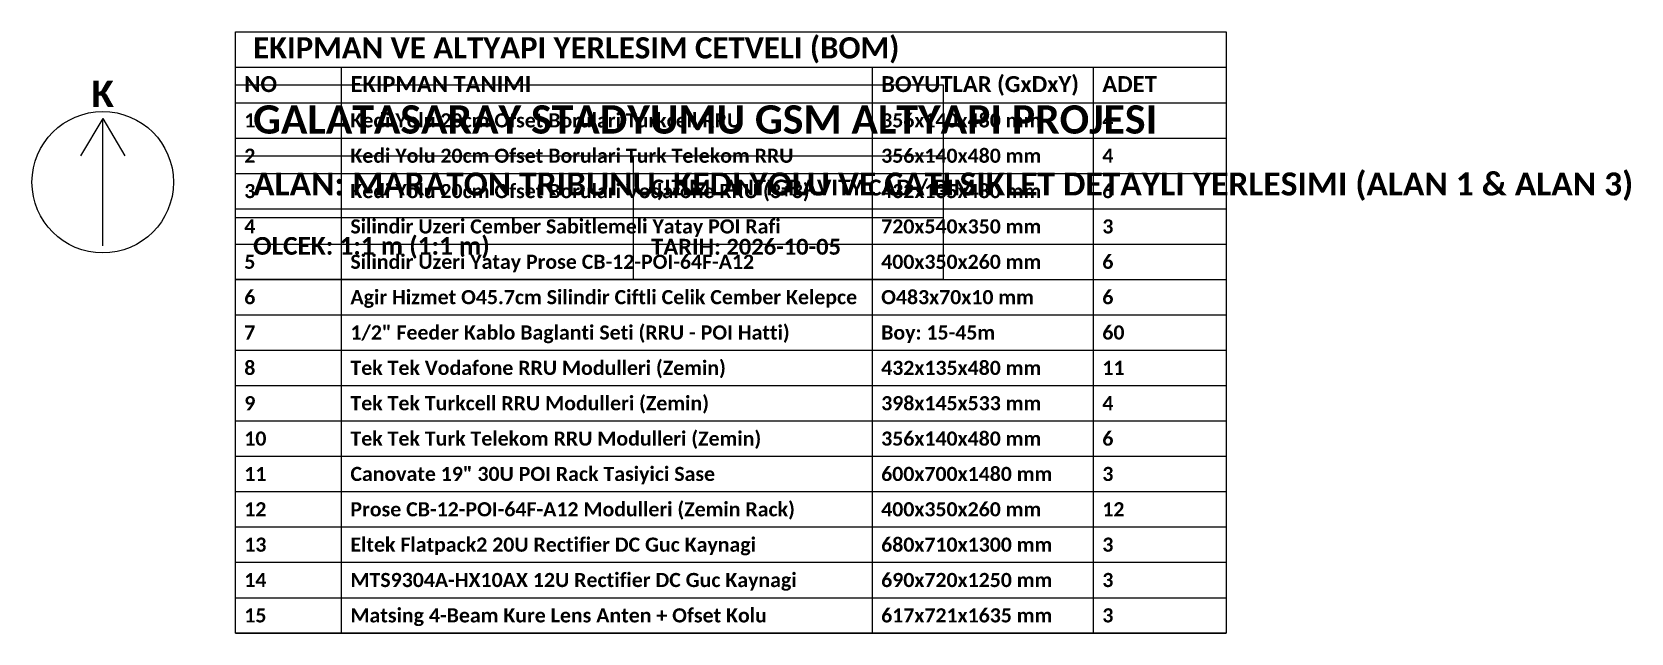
# Model space of a CAD drawing. Header units: metres. Extents: x -17.3 to 15, y -21.4 to 26.3.
# Drawn here: x -17.3 to 0.78, y 19.5 to 26.3 of the extents above; entities that cross this region are included whole.
import ezdxf
from ezdxf.enums import TextEntityAlignment as Align

# ---------------------------------------------------------------- set-up
doc = ezdxf.new("R2010")
doc.units = ezdxf.units.M
doc.layers.add('METIN_BILGI', color=7, linetype='CONTINUOUS')
doc.styles.get("Standard").update_dxf_attribs({"font": 'calibrib.ttf'})

msp = doc.modelspace()

# ---------------------------------------------------------------- texts
at = {"layer": 'METIN_BILGI'}
for s, height, p in [('EKIPMAN VE ALTYAPI YERLESIM CETVELI (BOM)', 0.24, (-14.8, 26)), ('NO', 0.18, (-14.9, 25.62)), ('EKIPMAN TANIMI', 0.18, (-13.7, 25.62)), ('BOYUTLAR (GxDxY)', 0.18, (-7.7, 25.62)), ('ADET', 0.18, (-5.2, 25.62)), ('1', 0.16, (-14.9, 25.22)), ('GALATASARAY STADYUMU GSM ALTYAPI PROJESI', 0.32, (-14.8, 25.15)), ('Kedi Yolu 20cm Ofset Borulari Turkcell RRU', 0.16, (-13.7, 25.22)), ('356x140x480 mm', 0.16, (-7.7, 25.22)), ('4', 0.16, (-5.2, 25.22)), ('2', 0.16, (-14.9, 24.82)), ('Kedi Yolu 20cm Ofset Borulari Turk Telekom RRU', 0.16, (-13.7, 24.82)), ('356x140x480 mm', 0.16, (-7.7, 24.82)), ('4', 0.16, (-5.2, 24.82)), ('ALAN: MARATON TRIBUNU, KEDI YOLU VE CATI SIKLET DETAYLI YERLESIMI (ALAN 1 & ALAN 3)', 0.26, (-14.8, 24.45)), ('Kedi Yolu 20cm Ofset Borulari Vodafone RRU (3+3)', 0.16, (-13.7, 24.42)), ('CIZIM: ANTIGRAVITY CAD / BIM', 0.18, (-10.3, 24.45)), ('432x135x480 mm', 0.16, (-7.7, 24.42)), ('6', 0.16, (-5.2, 24.42)), ('3', 0.16, (-14.9, 24.42)), ('4', 0.16, (-14.9, 24.02)), ('Silindir Uzeri Cember Sabitlemeli Yatay POI Rafi', 0.16, (-13.7, 24.02)), ('720x540x350 mm', 0.16, (-7.7, 24.02)), ('3', 0.16, (-5.2, 24.02)), ('OLCEK: 1:1 m (1:1 m)', 0.2, (-14.8, 23.78)), ('TARIH: 2026-10-05', 0.18, (-10.3, 23.78)), ('5', 0.16, (-14.9, 23.62)), ('Silindir Uzeri Yatay Prose CB-12-POI-64F-A12', 0.16, (-13.7, 23.62)), ('400x350x260 mm', 0.16, (-7.7, 23.62)), ('6', 0.16, (-5.2, 23.62)), ('6', 0.16, (-14.9, 23.22)), ('Agir Hizmet O45.7cm Silindir Ciftli Celik Cember Kelepce', 0.16, (-13.7, 23.22)), ('O483x70x10 mm', 0.16, (-7.7, 23.22)), ('6', 0.16, (-5.2, 23.22)), ('7', 0.16, (-14.9, 22.82)), ('1/2" Feeder Kablo Baglanti Seti (RRU - POI Hatti)', 0.16, (-13.7, 22.82)), ('Boy: 15-45m', 0.16, (-7.7, 22.82)), ('60', 0.16, (-5.2, 22.82)), ('Tek Tek Vodafone RRU Modulleri (Zemin)', 0.16, (-13.7, 22.42)), ('8', 0.16, (-14.9, 22.42)), ('432x135x480 mm', 0.16, (-7.7, 22.42)), ('11', 0.16, (-5.2, 22.42)), ('9', 0.16, (-14.9, 22.02)), ('Tek Tek Turkcell RRU Modulleri (Zemin)', 0.16, (-13.7, 22.02)), ('398x145x533 mm', 0.16, (-7.7, 22.02)), ('4', 0.16, (-5.2, 22.02)), ('10', 0.16, (-14.9, 21.62)), ('Tek Tek Turk Telekom RRU Modulleri (Zemin)', 0.16, (-13.7, 21.62)), ('356x140x480 mm', 0.16, (-7.7, 21.62)), ('6', 0.16, (-5.2, 21.62)), ('11', 0.16, (-14.9, 21.22)), ('Canovate 19" 30U POI Rack Tasiyici Sase', 0.16, (-13.7, 21.22)), ('600x700x1480 mm', 0.16, (-7.7, 21.22)), ('3', 0.16, (-5.2, 21.22)), ('12', 0.16, (-14.9, 20.82)), ('Prose CB-12-POI-64F-A12 Modulleri (Zemin Rack)', 0.16, (-13.7, 20.82)), ('400x350x260 mm', 0.16, (-7.7, 20.82)), ('12', 0.16, (-5.2, 20.82)), ('13', 0.16, (-14.9, 20.42)), ('Eltek Flatpack2 20U Rectifier DC Guc Kaynagi', 0.16, (-13.7, 20.42)), ('680x710x1300 mm', 0.16, (-7.7, 20.42)), ('3', 0.16, (-5.2, 20.42)), ('14', 0.16, (-14.9, 20.02)), ('MTS9304A-HX10AX 12U Rectifier DC Guc Kaynagi', 0.16, (-13.7, 20.02)), ('690x720x1250 mm', 0.16, (-7.7, 20.02)), ('3', 0.16, (-5.2, 20.02)), ('15', 0.16, (-14.9, 19.62)), ('Matsing 4-Beam Kure Lens Anten + Ofset Kolu', 0.16, (-13.7, 19.62)), ('617x721x1635 mm', 0.16, (-7.7, 19.62)), ('3', 0.16, (-5.2, 19.62))]:
    msp.add_text(s, height=height, dxfattribs=at).set_placement(p)
msp.add_text('K', height=0.3, dxfattribs=at).set_placement((-16.5, 25.6), align=Align.MIDDLE_CENTER)

# ---------------------------------------------------------------- linework, layer by layer
at = {"layer": 'METIN_BILGI'}
for p, q in [((-15, 25.9), (-3.8, 25.9)), ((-13.8, 19.5), (-13.8, 25.9)), ((-7.8, 19.5), (-7.8, 25.9)), ((-5.3, 19.5), (-5.3, 25.9)), ((-15, 25.5), (-3.8, 25.5)), ((-16.5, 25.32), (-16.75, 24.9)), ((-16.5, 23.88), (-16.5, 25.32)), ((-16.5, 25.32), (-16.25, 24.9)), ((-15, 25.1), (-3.8, 25.1)), ((-15, 24.9), (-7, 24.9)), ((-10.5, 23.5), (-10.5, 24.9)), ((-15, 24.7), (-3.8, 24.7)), ((-15, 24.3), (-3.8, 24.3)), ((-15, 24.2), (-7, 24.2)), ((-15, 23.9), (-3.8, 23.9)), ((-15, 23.5), (-3.8, 23.5)), ((-15, 23.1), (-3.8, 23.1)), ((-15, 22.7), (-3.8, 22.7)), ((-15, 22.3), (-3.8, 22.3)), ((-15, 21.9), (-3.8, 21.9)), ((-15, 21.5), (-3.8, 21.5)), ((-15, 21.1), (-3.8, 21.1)), ((-15, 20.7), (-3.8, 20.7)), ((-15, 20.3), (-3.8, 20.3)), ((-15, 19.9), (-3.8, 19.9)), ((-15, 19.5), (-3.8, 19.5))]:
    msp.add_line(p, q, dxfattribs=at)
for points in [[(-15, 19.5), (-15, 26.3), (-3.8, 26.3), (-3.8, 19.5)], [(-15, 23.5), (-15, 25.7), (-7, 25.7), (-7, 23.5)]]:
    msp.add_lwpolyline(points, close=True, dxfattribs=at)
msp.add_circle((-16.5, 24.6), 0.8, dxfattribs=at)

msp.set_redraw_order([(e.dxf.handle, doc.entitydb.next_handle()) for e in msp.query("TEXT MTEXT ATTDEF DIMENSION ARC_DIMENSION")])  # texts and dimensions are drawn at this point

doc.saveas('drawing.dxf')
